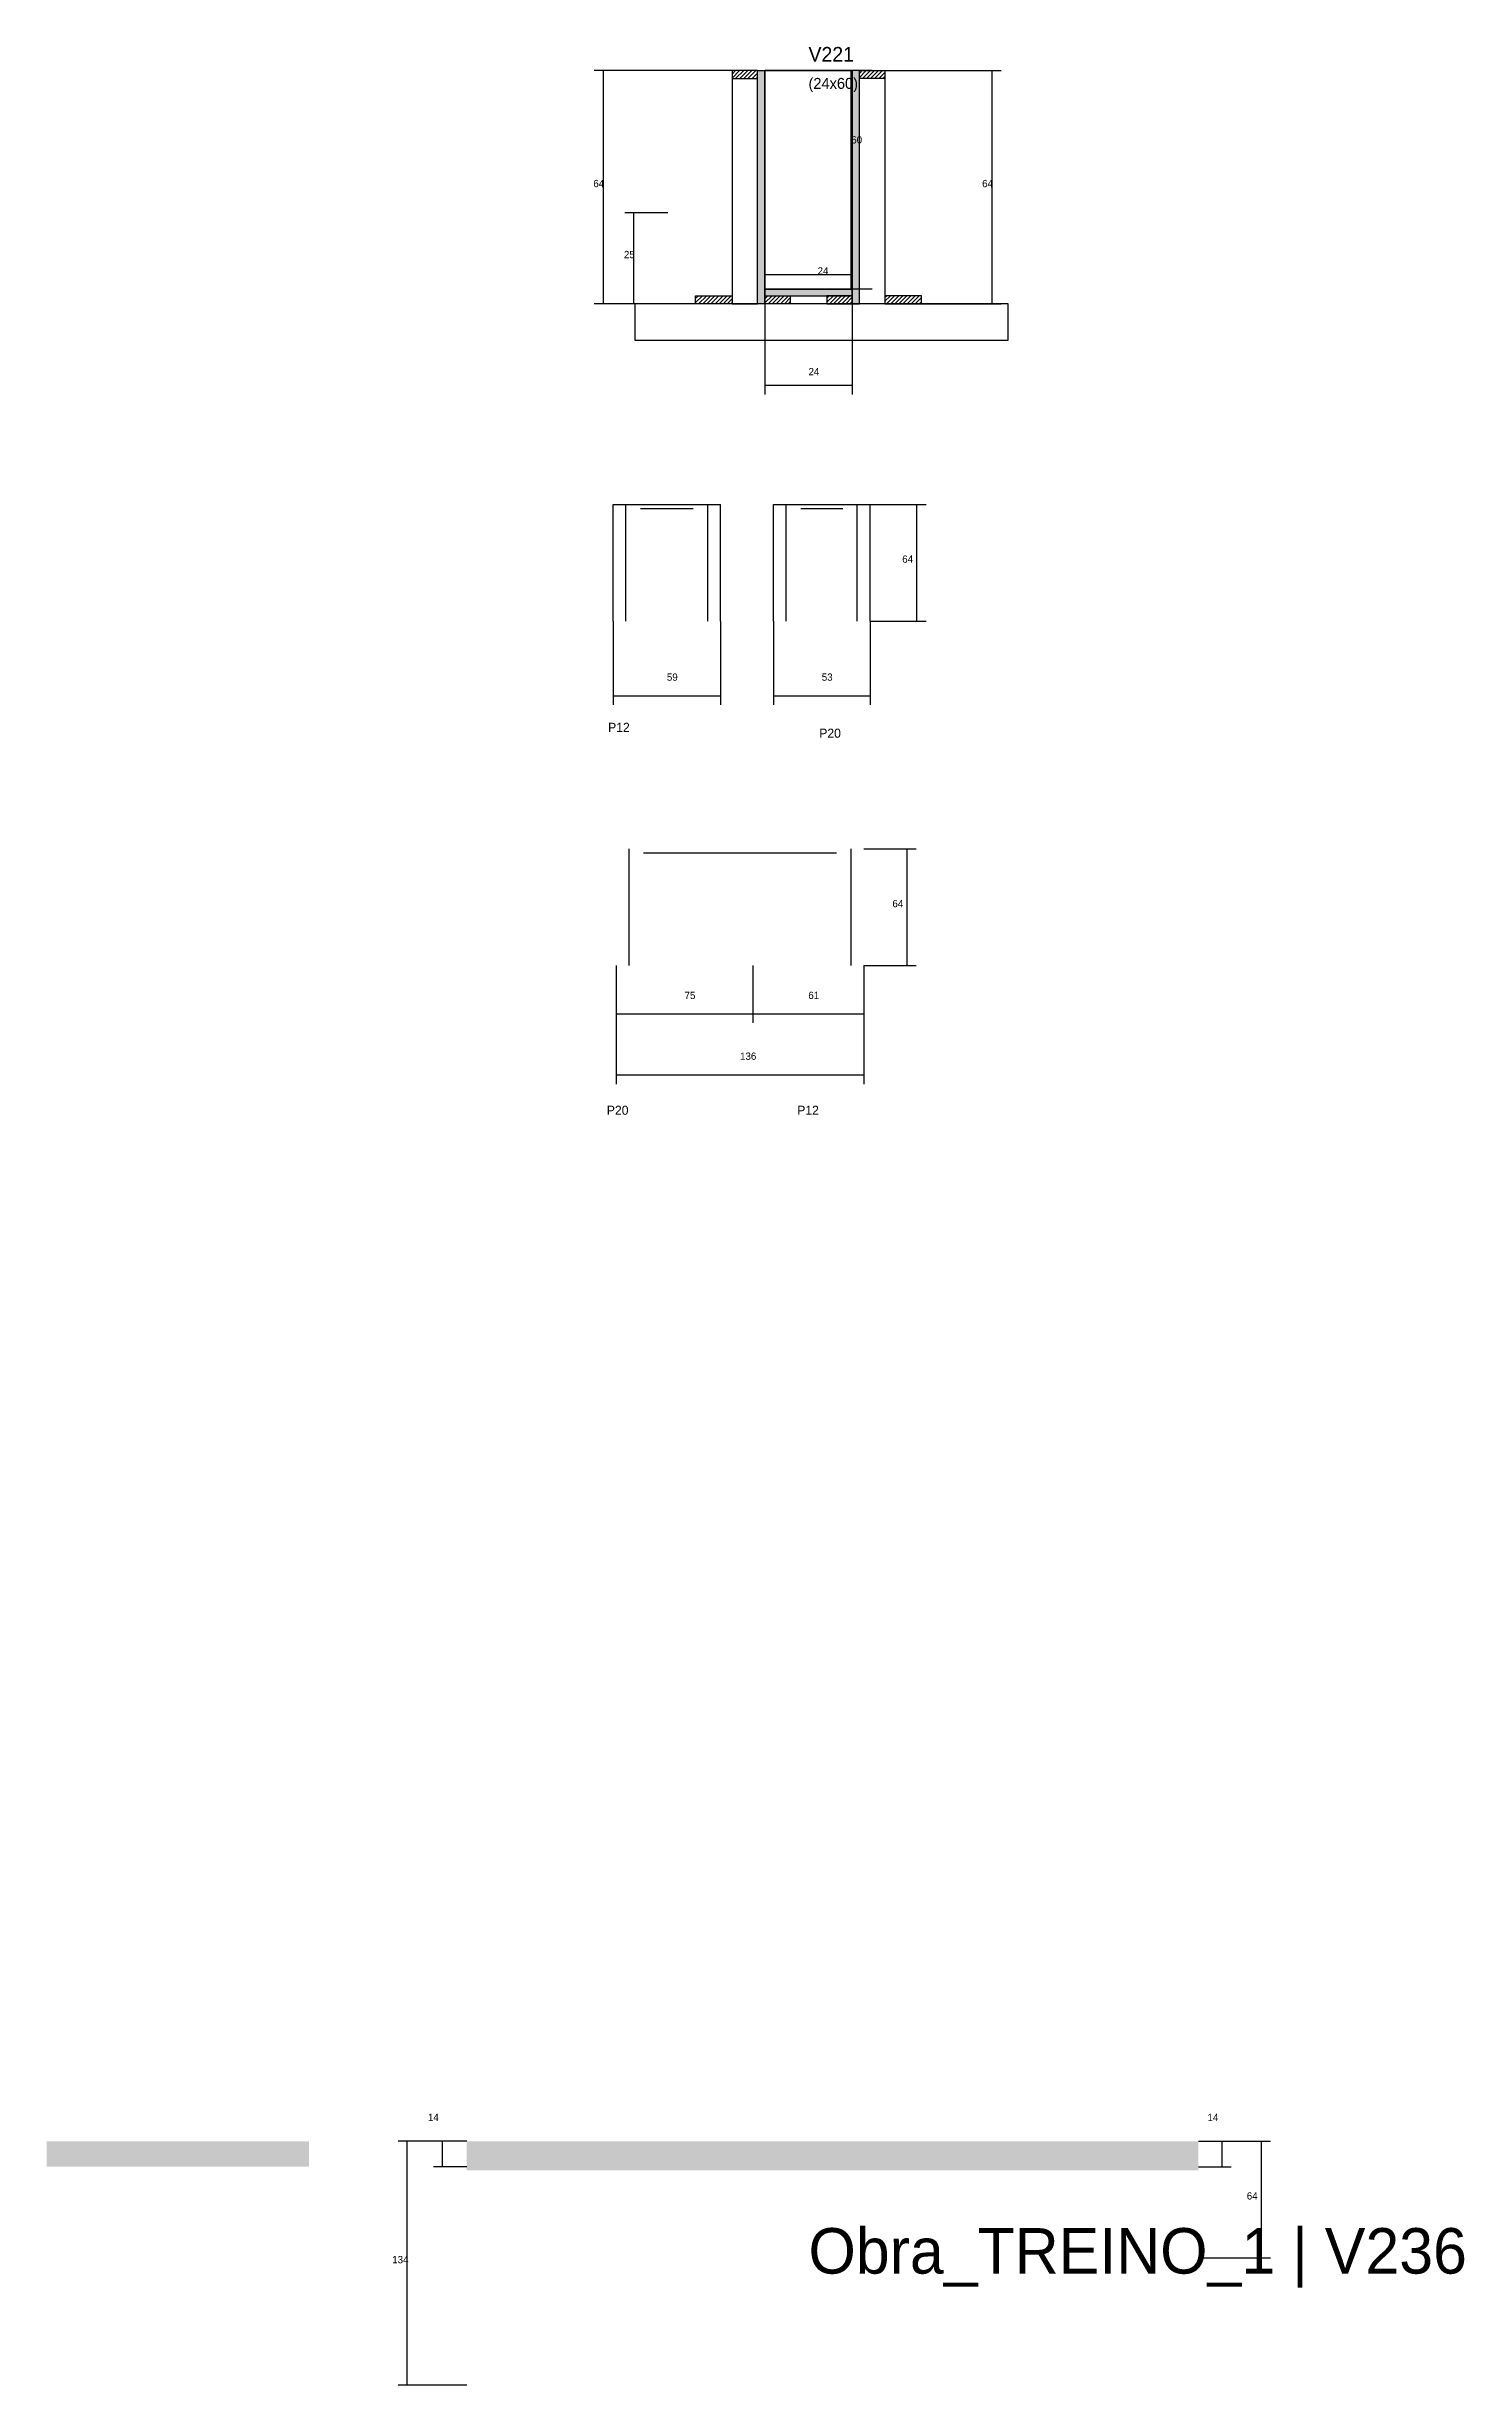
# Model space of a CAD drawing. Header units: metres. Extents: x -2848 to 21926, y -45195 to 1016.
# Drawn here: x 7582 to 8360, y -16671 to -15387 of the extents above; entities that cross this region are included whole.
import ezdxf

# ---------------------------------------------------------------- set-up
doc = ezdxf.new("R2010")
doc.units = ezdxf.units.M
for name, color, linetype in [('CONCRETO', 251, 'Continuous'), ('COTA', 4, 'Continuous'), ('Cota Seção (2x)', 4, 'Continuous'), ('Hachura', 253, 'Continuous'), ('LABEL_ID', 3, 'Continuous'), ('Madeira', 126, 'Continuous'), ('NOMENCLATURA', 7, 'Continuous'), ('Painéis', 200, 'Continuous'), ('SARR_2.2x7', 40, 'Continuous'), ('Texto Seção', 7, 'Continuous')]:
    doc.layers.add(name, color=color, linetype=linetype)

msp = doc.modelspace()

# ---------------------------------------------------------------- texts
at = {"layer": 'COTA'}
for s, p in [('64', (7881.8, -15464)), ('64', (8095.4, -15464)), ('25', (7898.6, -15503)), ('24', (8000, -15567.3)), ('59', (7922.2, -15735.1)), ('53', (8007.3, -15735.1)), ('136', (7962.4, -15943.3)), ('14', (8219.2, -16526.2)), ('64', (8240.8, -16569.3))]:
    msp.add_text(s, height=4, dxfattribs=at).set_placement(p)
at = {"layer": 'Cota Seção (2x)'}
for s, p in [('60', (8023.5, -15440)), ('24', (8005, -15512)), ('64', (8051.5, -15670.3)), ('64', (8046.1, -15859.5)), ('75', (7931.9, -15909.9)), ('61', (7999.9, -15909.9)), ('14', (7790.9, -16526.2)), ('134', (7771.3, -16604.3))]:
    msp.add_text(s, height=4, dxfattribs=at).set_placement(p)
at = {"layer": 'LABEL_ID'}
msp.add_text('Obra_TREINO_1 | V236', height=25, dxfattribs=at).set_placement((8000, -16610))
at = {"layer": 'NOMENCLATURA'}
for s, p in [('P12', (7889.9, -15763.2)), ('P20', (8005.9, -15766.4)), ('P20', (7889.2, -15973.5)), ('P12', (7993.8, -15973.5))]:
    msp.add_text(s, height=5, dxfattribs=at).set_placement(p)
at = {"layer": 'Texto Seção'}
for s, height, p in [('V221', 8, (8000, -15395)), ('(24x60)', 6, (8000, -15410))]:
    msp.add_text(s, height=height, dxfattribs=at).set_placement(p)

# ---------------------------------------------------------------- hatches: boundary and pattern name
at = {"layer": 'COTA'}
h = msp.add_hatch(dxfattribs=at)
h.set_pattern_fill('AR-CONC', scale=0.03)
h.paths.add_polyline_path([(7725.5, -16551.3), (7725.5, -16537.3), (7725.5, -16537.3), (7581.5, -16537.3), (7581.5, -16537.3), (7581.5, -16551.3), (7581.5, -16551.3), (7725.5, -16551.3)])
h = msp.add_hatch(dxfattribs=at)
h.set_pattern_fill('AR-CONC', scale=0.03)
h.paths.add_polyline_path([(7812.2, -16553.3), (7812.2, -16537.3), (7812.2, -16537.3), (8214.2, -16537.3), (8214.2, -16537.3), (8214.2, -16553.3), (8214.2, -16553.3), (7812.2, -16553.3)])
at = {"layer": 'Hachura'}
h = msp.add_hatch(dxfattribs=at)
h.set_pattern_fill('ANSI31', scale=0.5)
h.paths.add_polyline_path([(7972, -15404.4), (7972, -15400), (7972, -15400), (7958, -15400), (7958, -15400), (7958, -15404.4), (7958, -15404.4), (7972, -15404.4)])
h = msp.add_hatch(color=8, dxfattribs=at)
h.dxf.hatch_style = 1
h.paths.add_polyline_path([(7972, -15400), (7976, -15400), (7976, -15400), (7976, -15528), (7976, -15528), (7972, -15528), (7972, -15528), (7972, -15400)])
h = msp.add_hatch(color=8, dxfattribs=at)
h.dxf.hatch_style = 1
h.paths.add_polyline_path([(8028, -15400), (8024, -15400), (8024, -15400), (8024, -15528), (8024, -15528), (8028, -15528), (8028, -15528), (8028, -15400)])
h = msp.add_hatch(dxfattribs=at)
h.set_pattern_fill('ANSI31', scale=0.5)
h.paths.add_polyline_path([(8028, -15404.4), (8028, -15400), (8028, -15400), (8042, -15400), (8042, -15400), (8042, -15404.4), (8042, -15404.4), (8028, -15404.4)])
h = msp.add_hatch(dxfattribs=at)
h.set_pattern_fill('ANSI31', scale=0.5)
h.paths.add_polyline_path([(7938, -15528), (7938, -15523.6), (7938, -15523.6), (7958, -15523.6), (7958, -15523.6), (7958, -15528), (7958, -15528), (7938, -15528)])
h = msp.add_hatch(color=8, dxfattribs=at)
h.dxf.hatch_style = 1
h.paths.add_polyline_path([(8024, -15523.6), (8024, -15520), (8024, -15520), (7976, -15520), (7976, -15520), (7976, -15523.6), (7976, -15523.6), (8024, -15523.6)])
h = msp.add_hatch(dxfattribs=at)
h.set_pattern_fill('ANSI31', scale=0.5)
h.paths.add_polyline_path([(7976, -15528), (7976, -15523.6), (7976, -15523.6), (7990, -15523.6), (7990, -15523.6), (7990, -15528), (7990, -15528), (7976, -15528)])
h = msp.add_hatch(dxfattribs=at)
h.set_pattern_fill('ANSI31', scale=0.5)
h.paths.add_polyline_path([(8024, -15528), (8024, -15523.6), (8024, -15523.6), (8010, -15523.6), (8010, -15523.6), (8010, -15528), (8010, -15528), (8024, -15528)])
h = msp.add_hatch(dxfattribs=at)
h.set_pattern_fill('ANSI31', scale=0.5)
h.paths.add_polyline_path([(8062, -15528), (8062, -15523.6), (8062, -15523.6), (8042, -15523.6), (8042, -15523.6), (8042, -15528), (8042, -15528), (8062, -15528)])

# ---------------------------------------------------------------- linework, layer by layer
at = {"layer": 'CONCRETO'}
for points in [[(7976, -15400), (7976, -15400), (8024, -15400), (8024, -15428), (8024, -15428), (8024, -15520), (7976, -15520), (7976, -15400)], [(7976, -15520), (8024, -15520), (8024, -15400), (7976, -15400)]]:
    msp.add_lwpolyline(points, close=True, dxfattribs=at)
at = {"layer": 'COTA'}
for p, q in [((7958, -15400), (7882.3, -15400)), ((7887.3, -15528), (7887.3, -15400)), ((8042, -15400), (8105.9, -15400)), ((8100.9, -15528), (8100.9, -15400)), ((7922.7, -15478.1), (7899.1, -15478.1)), ((7904.1, -15528), (7904.1, -15478.1)), ((7942.4, -15528), (7882.3, -15528)), ((7922.7, -15528), (7899.1, -15528)), ((7976, -15528), (7976, -15577.8)), ((8024, -15528), (8024, -15577.8)), ((8057.6, -15528), (8105.9, -15528)), ((7976, -15572.8), (8024, -15572.8)), ((7892.7, -15702.3), (7892.7, -15748.3)), ((7951.7, -15702.3), (7951.7, -15748.3)), ((7980.8, -15702.3), (7980.8, -15748.3)), ((8033.8, -15702.3), (8033.8, -15748.3)), ((7892.7, -15743.3), (7951.7, -15743.3)), ((7980.8, -15743.3), (8033.8, -15743.3)), ((7894.4, -15891.5), (7894.4, -15956.6)), ((8030.4, -15891.5), (8030.4, -15956.6)), ((7894.4, -15951.6), (8030.4, -15951.6)), ((8214.2, -16537.3), (8232.3, -16537.3)), ((8214.2, -16537.3), (8253.9, -16537.3)), ((8227.3, -16551.3), (8227.3, -16537.3)), ((8248.9, -16601.3), (8248.9, -16537.3)), ((8214.2, -16551.3), (8232.3, -16551.3)), ((8214.2, -16601.3), (8253.9, -16601.3))]:
    msp.add_line(p, q, dxfattribs=at)
at = {"layer": 'Cota Seção (2x)'}
for p, q in [((8035, -15400), (8018.5, -15400)), ((8023.5, -15520), (8023.5, -15400)), ((7976, -15528), (7976, -15507)), ((7976, -15512), (8024, -15512)), ((8024, -15528), (8024, -15507)), ((8035, -15520), (8018.5, -15520)), ((8033.8, -15638.3), (8064.6, -15638.3)), ((8059.6, -15702.3), (8059.6, -15638.3)), ((8033.8, -15702.3), (8064.6, -15702.3)), ((8030.4, -15827.5), (8059.2, -15827.5)), ((8054.2, -15891.5), (8054.2, -15827.5)), ((7894.4, -15891.5), (7894.4, -15923)), ((7969.4, -15891.5), (7969.4, -15923)), ((7969.4, -15891.5), (7969.4, -15923)), ((8030.4, -15891.5), (8030.4, -15923)), ((8030.4, -15891.5), (8059.2, -15891.5)), ((7894.4, -15918), (7969.4, -15918)), ((7969.4, -15918), (8030.4, -15918)), ((7812.2, -16537.3), (7774.5, -16537.3)), ((7779.5, -16671.3), (7779.5, -16537.3)), ((7812.2, -16537.3), (7794, -16537.3)), ((7799, -16551.3), (7799, -16537.3)), ((7812.2, -16551.3), (7794, -16551.3)), ((7812.2, -16671.3), (7774.5, -16671.3))]:
    msp.add_line(p, q, dxfattribs=at)
at = {"layer": 'Madeira'}
for points in [[(7972, -15404.4), (7972, -15400), (7958, -15400), (7958, -15404.4)], [(7972, -15400), (7958, -15400), (7958, -15528), (7972, -15528)], [(8028, -15404.4), (8028, -15400), (8042, -15400), (8042, -15404.4)], [(8028, -15400), (8042, -15400), (8042, -15528), (8028, -15528)], [(7904.5, -15548), (8109.7, -15548), (8109.7, -15528), (7904.5, -15528)], [(7938, -15528), (7938, -15523.6), (7958, -15523.6), (7958, -15528)], [(7976, -15528), (7976, -15523.6), (7990, -15523.6), (7990, -15528)], [(8024, -15528), (8024, -15523.6), (8010, -15523.6), (8010, -15528)], [(8062, -15528), (8062, -15523.6), (8042, -15523.6), (8042, -15528)]]:
    msp.add_lwpolyline(points, close=True, dxfattribs=at)
at = {"layer": 'Painéis'}
for p, q in [((7976, -15528), (7976, -15400)), ((8024, -15528), (8024, -15400)), ((7976, -15520), (8024, -15520)), ((7976, -15523.6), (7976, -15520)), ((8024, -15523.6), (8024, -15520)), ((7892.7, -15638.3), (7951.7, -15638.3)), ((7892.7, -15702.3), (7892.7, -15638.3)), ((7951.7, -15702.3), (7951.7, -15638.3)), ((7980.8, -15638.3), (8033.8, -15638.3)), ((7980.8, -15702.3), (7980.8, -15638.3)), ((8033.8, -15702.3), (8033.8, -15638.3))]:
    msp.add_line(p, q, dxfattribs=at)
for points in [[(7972, -15400), (7976, -15400), (7976, -15528), (7972, -15528)], [(8028, -15400), (8024, -15400), (8024, -15528), (8028, -15528)], [(8024, -15523.6), (8024, -15520), (7976, -15520), (7976, -15523.6)]]:
    msp.add_lwpolyline(points, close=True, dxfattribs=at)
at = {"layer": 'SARR_2.2x7'}
for p, q in [((7899.7, -15702.3), (7899.7, -15638.3)), ((7907.7, -15640.5), (7936.7, -15640.5)), ((7944.7, -15702.3), (7944.7, -15638.3)), ((7987.8, -15702.3), (7987.8, -15638.3)), ((7995.8, -15640.5), (8018.8, -15640.5)), ((8026.8, -15702.3), (8026.8, -15638.3)), ((7901.4, -15891.5), (7901.4, -15827.5)), ((7909.4, -15829.7), (7969.4, -15829.7)), ((7969.4, -15829.7), (8015.4, -15829.7)), ((8023.4, -15891.5), (8023.4, -15827.5))]:
    msp.add_line(p, q, dxfattribs=at)

msp.set_redraw_order([(e.dxf.handle, doc.entitydb.next_handle()) for e in msp.query("TEXT MTEXT ATTDEF DIMENSION ARC_DIMENSION")])  # texts and dimensions are drawn at this point

doc.saveas('drawing.dxf')
